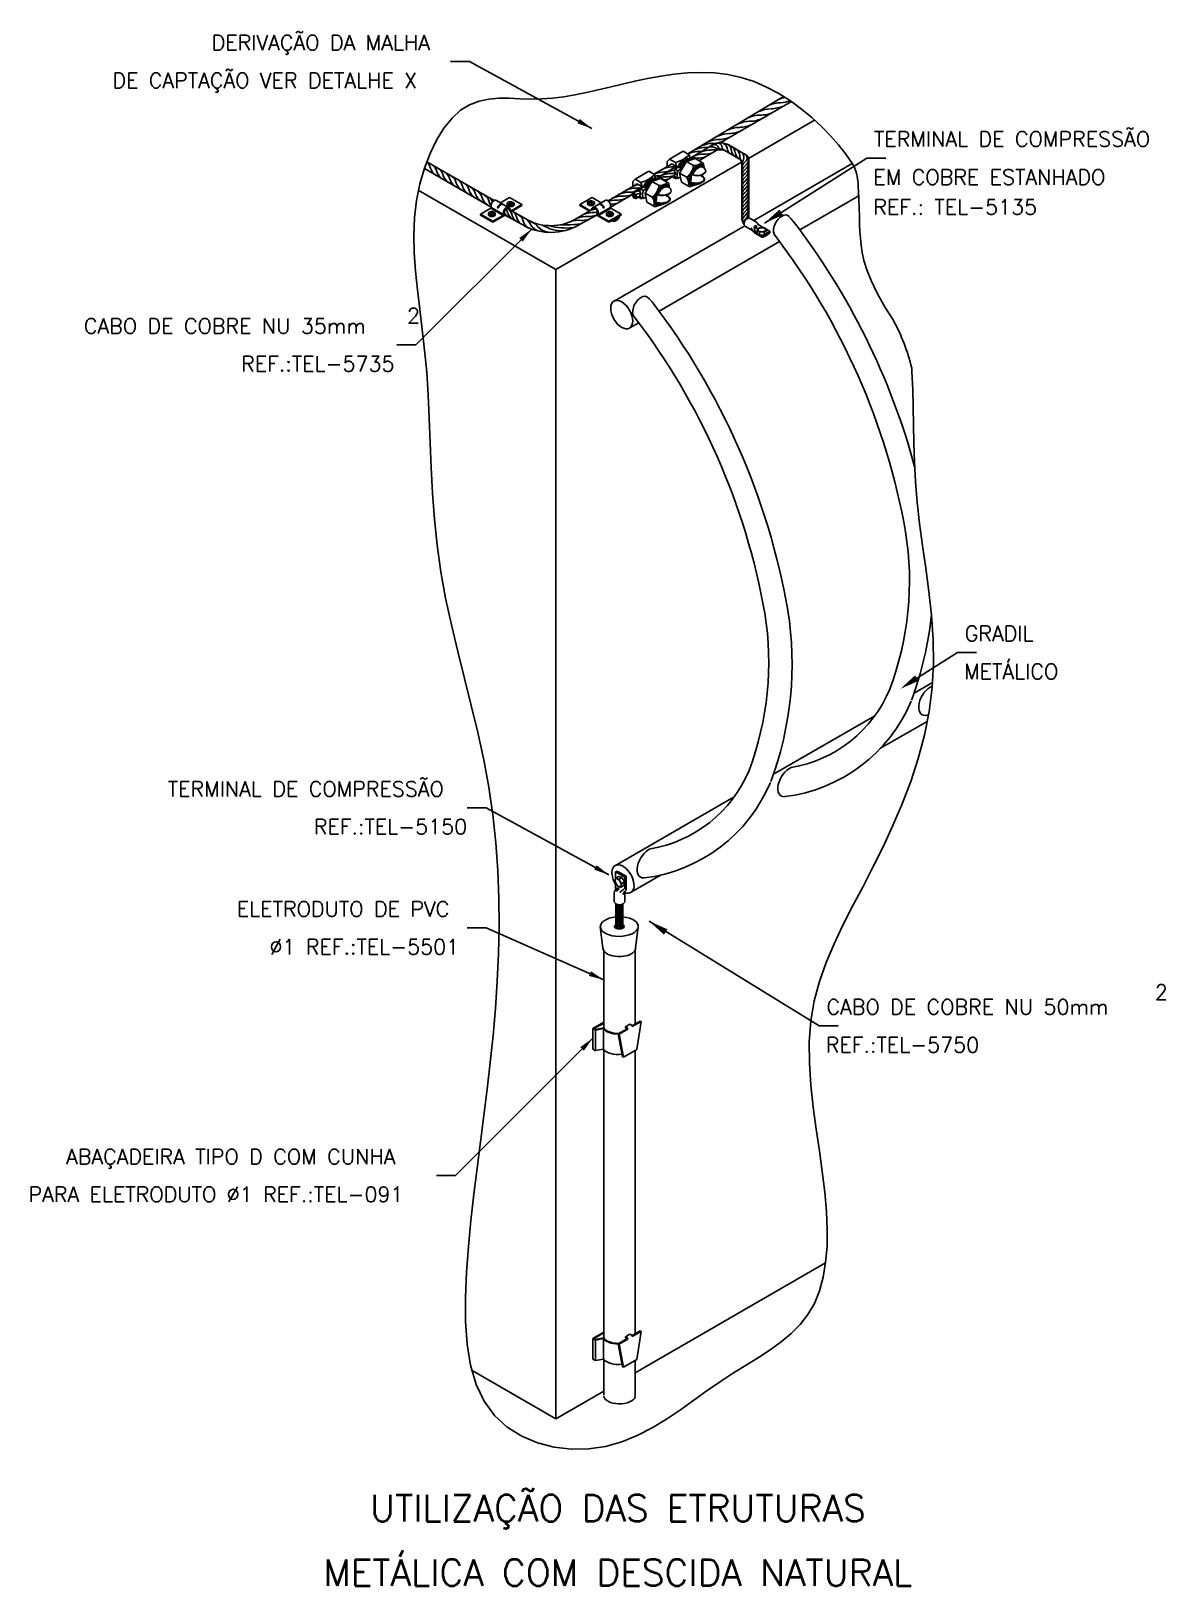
# Model space of a CAD drawing. Header units: millimetres. Extents: x -4972.9 to -4957.9, y -4654.7 to -4634.2.
import ezdxf
from ezdxf.enums import TextEntityAlignment as Align

# ---------------------------------------------------------------- set-up
doc = ezdxf.new("R2010")
doc.units = ezdxf.units.MM
doc.header["$LTSCALE"] = 10
doc.layers.add('Termotécnica', color=7, linetype='Continuous')
doc.styles.add('r140', font='romans.shx')
doc.styles.add('r80', font='romans.shx')

msp = doc.modelspace()

# ---------------------------------------------------------------- texts
at = {"layer": 'Termotécnica', "color": 2, "style": 'r80'}
for s, p in [('DERIVAÇÃO DA MALHA ', (-4970.525, -4634.379)), ('DE CAPTAÇÃO VER DETALHE X', (-4971.835, -4634.877)), ('CABO DE COBRE NU 35mm  ', (-4972.211, -4638.117)), ('REF.:TEL-5735', (-4970.137, -4638.615)), ('TERMINAL DE COMPRESSÃO ', (-4971.105, -4644.222)), ('REF.:TEL-5150', (-4969.178, -4644.72)), ('ELETRODUTO DE PVC', (-4970.193, -4645.806)), ('%%C1 REF.:TEL-5501', (-4969.764, -4646.305)), ('ABAÇADEIRA TIPO D COM CUNHA', (-4972.447, -4649.072)), ('PARA ELETRODUTO %%c1 REF.:TEL-091', (-4972.942, -4649.57))]:
    msp.add_text(s, height=0.2, dxfattribs=at).set_placement(p, align=Align.MIDDLE_LEFT)
at = {"layer": 'Termotécnica', "color": 2, "ltscale": 1.6, "style": 'r80'}
for s, p in [('TERMINAL DE COMPRESSÃO ', (-4961.788, -4635.75)), ('EM COBRE ESTANHADO', (-4961.796, -4636.252)), ('REF.: TEL-5135', (-4961.796, -4636.647)), ('GRADIL', (-4960.591, -4642.272)), ('METÁLICO', (-4960.599, -4642.773)), ('CABO DE COBRE NU 50mm', (-4962.415, -4647.197)), ('REF.:TEL-5750', (-4962.423, -4647.698))]:
    msp.add_text(s, height=0.2, dxfattribs=at).set_placement(p)
at = {"layer": 'Termotécnica', "color": 2, "ltscale": 12.5, "style": 'r80'}
for p in [(-4967.949, -4638.08), (-4958.083, -4647.003)]:
    msp.add_text('2', height=0.2, dxfattribs=at).set_placement(p)
at = {"layer": 'Termotécnica', "color": 5, "style": 'r140'}
for s, p in [(' UTILIZAÇÃO DAS ETRUTURAS ', (-4965.167, -4653.988)), ('METÁLICA COM DESCIDA NATURAL', (-4965.167, -4654.839))]:
    msp.add_text(s, height=0.35, dxfattribs=at).set_placement(p, align=Align.BOTTOM_CENTER)

# ---------------------------------------------------------------- linework, layer by layer
at = {"layer": 'Termotécnica', "color": 2}
for p, q in [((-4967.124, -4634.628), (-4967.374, -4634.628)), ((-4967.124, -4634.628), (-4965.509, -4635.512)), ((-4964.242, -4635.847), (-4962.98, -4635.091)), ((-4963.818, -4635.701), (-4962.877, -4635.157)), ((-4964.217, -4635.905), (-4963.924, -4635.729)), ((-4963.576, -4635.906), (-4963.757, -4635.802)), ((-4963.487, -4635.852), (-4963.701, -4635.728)), ((-4966.801, -4636.462), (-4967.686, -4635.951)), ((-4964.691, -4636.114), (-4964.46, -4635.981)), ((-4964.515, -4635.947), (-4964.484, -4635.915)), ((-4964.515, -4635.948), (-4964.515, -4636.013)), ((-4964.484, -4635.916), (-4964.304, -4635.812)), ((-4964.484, -4635.916), (-4964.407, -4635.961)), ((-4964.435, -4635.991), (-4964.397, -4636.013)), ((-4964.304, -4635.812), (-4964.226, -4635.857)), ((-4964.217, -4635.909), (-4964.222, -4635.918)), ((-4964.098, -4635.937), (-4963.885, -4635.809)), ((-4964.098, -4635.936), (-4964.094, -4635.935)), ((-4963.533, -4636.674), (-4963.533, -4635.984)), ((-4963.44, -4636.674), (-4963.44, -4635.944)), ((-4966.839, -4636.547), (-4967.719, -4636.039)), ((-4964.971, -4636.21), (-4964.939, -4636.179)), ((-4964.971, -4636.211), (-4964.971, -4636.276)), ((-4964.94, -4636.179), (-4964.759, -4636.075)), ((-4964.94, -4636.179), (-4964.862, -4636.224)), ((-4964.759, -4636.075), (-4964.682, -4636.12)), ((-4964.677, -4636.181), (-4964.397, -4636.013)), ((-4964.673, -4636.172), (-4964.677, -4636.181)), ((-4964.545, -4636.205), (-4964.421, -4636.13)), ((-4964.449, -4636.148), (-4964.407, -4636.172)), ((-4964.379, -4636.012), (-4964.384, -4636.009)), ((-4964.376, -4636.018), (-4964.379, -4636.012)), ((-4964.371, -4636.017), (-4964.376, -4636.018)), ((-4964.369, -4636.022), (-4964.371, -4636.017)), ((-4964.364, -4636.021), (-4964.369, -4636.022)), ((-4964.361, -4636.026), (-4964.364, -4636.021)), ((-4964.356, -4636.025), (-4964.361, -4636.026)), ((-4964.354, -4636.031), (-4964.356, -4636.025)), ((-4964.349, -4636.03), (-4964.354, -4636.031)), ((-4964.346, -4636.035), (-4964.349, -4636.03)), ((-4964.341, -4636.034), (-4964.346, -4636.035)), ((-4964.339, -4636.039), (-4964.341, -4636.034)), ((-4964.334, -4636.038), (-4964.339, -4636.039)), ((-4964.331, -4636.044), (-4964.334, -4636.038)), ((-4964.326, -4636.043), (-4964.331, -4636.044)), ((-4964.324, -4636.048), (-4964.326, -4636.043)), ((-4964.32, -4636.047), (-4964.324, -4636.048)), ((-4964.189, -4636.124), (-4964.212, -4636.111)), ((-4964.206, -4636.109), (-4964.208, -4636.106)), ((-4964.201, -4636.109), (-4964.206, -4636.109)), ((-4964.199, -4636.114), (-4964.201, -4636.109)), ((-4964.194, -4636.113), (-4964.199, -4636.114)), ((-4964.191, -4636.118), (-4964.194, -4636.113)), ((-4964.186, -4636.117), (-4964.191, -4636.118)), ((-4964.184, -4636.12), (-4964.186, -4636.117)), ((-4965.297, -4636.464), (-4964.916, -4636.244)), ((-4965.264, -4636.547), (-4965.004, -4636.398)), ((-4965.004, -4636.398), (-4964.98, -4636.383)), ((-4964.963, -4636.352), (-4964.834, -4636.275)), ((-4964.93, -4636.435), (-4964.875, -4636.403)), ((-4964.897, -4636.416), (-4964.862, -4636.435)), ((-4964.891, -4636.254), (-4964.853, -4636.276)), ((-4964.834, -4636.275), (-4964.84, -4636.272)), ((-4964.832, -4636.281), (-4964.834, -4636.275)), ((-4964.827, -4636.28), (-4964.832, -4636.281)), ((-4964.824, -4636.285), (-4964.827, -4636.28)), ((-4964.819, -4636.284), (-4964.824, -4636.285)), ((-4964.817, -4636.289), (-4964.819, -4636.284)), ((-4964.812, -4636.289), (-4964.817, -4636.29)), ((-4964.81, -4636.294), (-4964.812, -4636.289)), ((-4964.805, -4636.293), (-4964.81, -4636.294)), ((-4964.802, -4636.298), (-4964.805, -4636.293)), ((-4964.797, -4636.297), (-4964.802, -4636.298)), ((-4964.795, -4636.303), (-4964.797, -4636.297)), ((-4964.79, -4636.302), (-4964.795, -4636.303)), ((-4964.787, -4636.307), (-4964.79, -4636.302)), ((-4964.782, -4636.306), (-4964.787, -4636.307)), ((-4964.78, -4636.311), (-4964.782, -4636.306)), ((-4964.776, -4636.311), (-4964.78, -4636.311)), ((-4964.644, -4636.387), (-4964.668, -4636.374)), ((-4964.657, -4636.372), (-4964.662, -4636.373)), ((-4964.655, -4636.377), (-4964.657, -4636.372)), ((-4964.649, -4636.376), (-4964.655, -4636.377)), ((-4964.647, -4636.381), (-4964.649, -4636.376)), ((-4964.642, -4636.38), (-4964.647, -4636.381)), ((-4964.64, -4636.383), (-4964.642, -4636.38)), ((-4964.226, -4636.219), (-4964.23, -4636.217)), ((-4964.214, -4636.216), (-4964.218, -4636.214)), ((-4966.865, -4636.644), (-4966.807, -4636.611)), ((-4966.865, -4636.649), (-4966.807, -4636.616)), ((-4966.851, -4636.65), (-4966.793, -4636.617)), ((-4966.807, -4636.611), (-4966.807, -4636.616)), ((-4966.807, -4636.616), (-4966.799, -4636.62)), ((-4966.755, -4636.559), (-4966.746, -4636.564)), ((-4966.626, -4636.499), (-4966.626, -4636.518)), ((-4966.621, -4636.565), (-4966.35, -4636.722)), ((-4966.617, -4636.512), (-4966.559, -4636.479)), ((-4966.617, -4636.518), (-4966.559, -4636.485)), ((-4966.617, -4636.512), (-4966.617, -4636.518)), ((-4966.617, -4636.518), (-4966.603, -4636.524)), ((-4966.603, -4636.519), (-4966.545, -4636.485)), ((-4966.603, -4636.519), (-4966.603, -4636.524)), ((-4966.559, -4636.479), (-4966.559, -4636.485)), ((-4966.559, -4636.485), (-4966.55, -4636.489)), ((-4966.536, -4636.499), (-4966.536, -4636.518)), ((-4965.482, -4636.565), (-4965.736, -4636.712)), ((-4965.566, -4636.488), (-4965.566, -4636.507)), ((-4965.557, -4636.501), (-4965.5, -4636.468)), ((-4965.557, -4636.507), (-4965.5, -4636.474)), ((-4965.557, -4636.501), (-4965.557, -4636.507)), ((-4965.557, -4636.507), (-4965.543, -4636.513)), ((-4965.543, -4636.507), (-4965.486, -4636.474)), ((-4965.543, -4636.507), (-4965.543, -4636.513)), ((-4965.5, -4636.468), (-4965.5, -4636.474)), ((-4965.5, -4636.474), (-4965.491, -4636.478)), ((-4965.477, -4636.488), (-4965.477, -4636.507)), ((-4965.348, -4636.559), (-4965.357, -4636.564)), ((-4965.252, -4636.65), (-4965.31, -4636.617)), ((-4965.296, -4636.616), (-4965.304, -4636.62)), ((-4965.238, -4636.644), (-4965.296, -4636.611)), ((-4965.296, -4636.611), (-4965.296, -4636.616)), ((-4965.238, -4636.649), (-4965.296, -4636.616)), ((-4964.681, -4636.482), (-4964.685, -4636.48)), ((-4964.67, -4636.479), (-4964.673, -4636.477)), ((-4966.874, -4636.63), (-4966.874, -4636.649)), ((-4966.865, -4636.644), (-4966.865, -4636.649)), ((-4966.865, -4636.649), (-4966.851, -4636.656)), ((-4966.851, -4636.65), (-4966.851, -4636.656)), ((-4966.784, -4636.63), (-4966.784, -4636.649)), ((-4966.663, -4636.649), (-4966.391, -4636.801)), ((-4965.44, -4636.649), (-4965.693, -4636.791)), ((-4965.319, -4636.63), (-4965.319, -4636.649)), ((-4965.238, -4636.649), (-4965.252, -4636.656)), ((-4965.252, -4636.65), (-4965.252, -4636.656)), ((-4965.238, -4636.644), (-4965.238, -4636.649)), ((-4965.229, -4636.63), (-4965.229, -4636.649)), ((-4963.483, -4636.804), (-4963.389, -4636.858)), ((-4963.423, -4636.698), (-4963.34, -4636.746)), ((-4963.301, -4636.822), (-4963.327, -4636.845)), ((-4963.297, -4636.82), (-4963.24, -4636.82)), ((-4963.236, -4636.822), (-4963.209, -4636.845)), ((-4967.832, -4638.366), (-4966.304, -4636.838)), ((-4963.33, -4636.849), (-4963.33, -4636.889)), ((-4963.33, -4636.889), (-4963.299, -4636.916)), ((-4963.299, -4636.879), (-4963.299, -4636.916)), ((-4963.299, -4636.916), (-4963.238, -4636.916)), ((-4963.238, -4636.879), (-4963.238, -4636.916)), ((-4963.207, -4636.889), (-4963.238, -4636.916)), ((-4963.207, -4636.849), (-4963.207, -4636.889)), ((-4967.832, -4638.366), (-4968.082, -4638.366)), ((-4966.903, -4644.471), (-4967.153, -4644.471)), ((-4966.903, -4644.471), (-4965.288, -4645.354)), ((-4965.216, -4645.701), (-4965.216, -4645.592)), ((-4965.076, -4645.701), (-4965.076, -4645.576)), ((-4966.903, -4646.055), (-4967.153, -4646.055)), ((-4966.903, -4646.055), (-4965.353, -4646.74)), ((-4965.353, -4646.357), (-4965.353, -4647.376)), ((-4964.937, -4646.339), (-4964.937, -4647.322)), ((-4967.309, -4649.321), (-4965.498, -4647.51)), ((-4965.353, -4647.661), (-4965.353, -4650.113)), ((-4964.937, -4647.672), (-4964.937, -4651.409)), ((-4967.309, -4649.321), (-4967.559, -4649.321)), ((-4964.937, -4649.763), (-4964.937, -4650.059)), ((-4965.353, -4650.113), (-4965.353, -4651.463)), ((-4965.353, -4651.749), (-4965.353, -4652.218)), ((-4964.937, -4651.759), (-4964.937, -4652.235))]:
    msp.add_line(p, q, dxfattribs=at)
at = {"layer": 'Termotécnica', "color": 3}
for p, q in [((-4963.444, -4635.905), (-4962.571, -4635.4)), ((-4965.987, -4637.373), (-4963.534, -4635.956)), ((-4963.375, -4636.725), (-4962.075, -4635.974)), ((-4965.987, -4637.373), (-4967.803, -4636.324)), ((-4962.767, -4636.847), (-4961.99, -4636.399)), ((-4966.978, -4636.641), (-4966.843, -4636.564)), ((-4966.839, -4636.539), (-4966.838, -4636.555)), ((-4966.769, -4636.46), (-4966.604, -4636.556)), ((-4966.596, -4636.422), (-4966.716, -4636.491)), ((-4966.596, -4636.422), (-4966.434, -4636.515)), ((-4966.567, -4636.592), (-4966.434, -4636.515)), ((-4966.561, -4636.6), (-4966.434, -4636.527)), ((-4966.434, -4636.515), (-4966.434, -4636.527)), ((-4965.507, -4636.422), (-4965.669, -4636.515)), ((-4965.536, -4636.592), (-4965.669, -4636.515)), ((-4965.669, -4636.515), (-4965.669, -4636.527)), ((-4965.542, -4636.6), (-4965.669, -4636.527)), ((-4965.507, -4636.422), (-4965.387, -4636.491)), ((-4965.334, -4636.46), (-4965.499, -4636.556)), ((-4965.264, -4636.539), (-4965.265, -4636.555)), ((-4965.125, -4636.641), (-4965.26, -4636.564)), ((-4966.978, -4636.641), (-4966.978, -4636.653)), ((-4966.978, -4636.641), (-4966.815, -4636.735)), ((-4966.978, -4636.653), (-4966.815, -4636.747)), ((-4966.815, -4636.735), (-4966.681, -4636.658)), ((-4966.815, -4636.747), (-4966.67, -4636.663)), ((-4966.815, -4636.735), (-4966.815, -4636.747)), ((-4966.675, -4636.629), (-4966.676, -4636.645)), ((-4966.663, -4636.629), (-4966.663, -4636.649)), ((-4965.44, -4636.629), (-4965.44, -4636.649)), ((-4965.288, -4636.747), (-4965.433, -4636.663)), ((-4965.428, -4636.629), (-4965.427, -4636.645)), ((-4965.288, -4636.735), (-4965.422, -4636.658)), ((-4965.125, -4636.641), (-4965.288, -4636.735)), ((-4965.125, -4636.653), (-4965.288, -4636.747)), ((-4965.288, -4636.735), (-4965.288, -4636.747)), ((-4965.214, -4637.787), (-4963.494, -4636.794)), ((-4965.125, -4636.641), (-4965.125, -4636.653)), ((-4963.375, -4636.725), (-4963.375, -4636.725)), ((-4964.624, -4637.92), (-4963.035, -4637.002)), ((-4965.987, -4652.53), (-4965.987, -4637.373)), ((-4965.008, -4638.141), (-4964.892, -4638.074)), ((-4961.259, -4642.957), (-4961.017, -4642.817)), ((-4963.116, -4644.029), (-4961.776, -4643.256)), ((-4961.702, -4643.686), (-4961.086, -4643.331)), ((-4965.197, -4645.231), (-4963.633, -4644.328)), ((-4965.206, -4645.441), (-4965.199, -4645.402)), ((-4965.195, -4645.398), (-4965.157, -4645.376)), ((-4965.157, -4645.376), (-4965.114, -4645.39)), ((-4965.149, -4645.411), (-4965.114, -4645.39)), ((-4965.08, -4645.449), (-4965.114, -4645.39)), ((-4964.99, -4645.584), (-4964.595, -4645.356)), ((-4965.174, -4645.501), (-4965.205, -4645.446)), ((-4965.17, -4645.504), (-4965.133, -4645.517)), ((-4965.127, -4645.516), (-4965.088, -4645.494)), ((-4965.115, -4645.47), (-4965.08, -4645.449)), ((-4965.088, -4645.494), (-4965.08, -4645.449)), ((-4965.194, -4645.737), (-4965.194, -4646.06)), ((-4965.102, -4645.74), (-4965.102, -4646.06)), ((-4965.364, -4646.321), (-4965.399, -4646.039)), ((-4964.933, -4646.321), (-4964.898, -4646.036)), ((-4964.979, -4647.346), (-4964.871, -4647.284)), ((-4964.86, -4647.29), (-4964.871, -4647.284)), ((-4965.353, -4647.3), (-4965.498, -4647.384)), ((-4965.498, -4647.384), (-4965.498, -4647.654)), ((-4965.463, -4647.404), (-4965.498, -4647.384)), ((-4965.353, -4647.31), (-4965.481, -4647.384)), ((-4965.462, -4647.395), (-4965.481, -4647.384)), ((-4965.463, -4647.404), (-4965.358, -4647.384)), ((-4965.463, -4647.404), (-4965.463, -4647.675)), ((-4965.462, -4647.395), (-4965.353, -4647.375)), ((-4965.358, -4647.384), (-4965.358, -4647.654)), ((-4965.163, -4647.452), (-4965.046, -4647.385)), ((-4965.152, -4647.459), (-4965.163, -4647.452)), ((-4965.163, -4647.452), (-4965.104, -4647.756)), ((-4965.152, -4647.459), (-4965.035, -4647.391)), ((-4965.152, -4647.459), (-4965.094, -4647.762)), ((-4965.067, -4647.36), (-4965.008, -4647.326)), ((-4965.042, -4647.374), (-4965.067, -4647.36)), ((-4965.067, -4647.373), (-4965.067, -4647.36)), ((-4965.046, -4647.385), (-4965.067, -4647.373)), ((-4964.984, -4647.34), (-4965.008, -4647.326)), ((-4964.977, -4647.357), (-4964.86, -4647.29)), ((-4964.977, -4647.357), (-4964.977, -4647.353)), ((-4964.86, -4647.29), (-4964.918, -4647.661)), ((-4965.463, -4647.675), (-4965.498, -4647.654)), ((-4965.463, -4647.674), (-4965.358, -4647.654)), ((-4965.094, -4647.762), (-4964.918, -4647.661)), ((-4965.094, -4647.762), (-4965.104, -4647.756)), ((-4964.937, -4651.924), (-4962.427, -4650.475)), ((-4965.353, -4651.387), (-4965.498, -4651.471)), ((-4964.979, -4651.433), (-4964.871, -4651.371)), ((-4964.977, -4651.445), (-4964.86, -4651.377)), ((-4964.86, -4651.377), (-4964.918, -4651.748)), ((-4964.86, -4651.377), (-4964.871, -4651.371)), ((-4965.463, -4651.492), (-4965.498, -4651.471)), ((-4965.498, -4651.471), (-4965.498, -4651.742)), ((-4965.353, -4651.397), (-4965.481, -4651.471)), ((-4965.462, -4651.483), (-4965.481, -4651.471)), ((-4965.463, -4651.492), (-4965.358, -4651.472)), ((-4965.463, -4651.492), (-4965.463, -4651.762)), ((-4965.462, -4651.483), (-4965.353, -4651.462)), ((-4965.358, -4651.472), (-4965.358, -4651.742)), ((-4965.163, -4651.54), (-4965.046, -4651.472)), ((-4965.163, -4651.54), (-4965.104, -4651.843)), ((-4965.152, -4651.546), (-4965.163, -4651.54)), ((-4965.152, -4651.546), (-4965.035, -4651.478)), ((-4965.152, -4651.546), (-4965.094, -4651.85)), ((-4965.067, -4651.447), (-4965.008, -4651.413)), ((-4965.067, -4651.46), (-4965.067, -4651.447)), ((-4965.042, -4651.461), (-4965.067, -4651.447)), ((-4965.046, -4651.472), (-4965.067, -4651.46)), ((-4964.984, -4651.427), (-4965.008, -4651.413)), ((-4964.977, -4651.445), (-4964.977, -4651.44)), ((-4965.463, -4651.762), (-4965.498, -4651.742)), ((-4965.463, -4651.762), (-4965.358, -4651.742)), ((-4965.094, -4651.85), (-4964.918, -4651.748)), ((-4965.987, -4652.53), (-4967.088, -4651.895)), ((-4965.094, -4651.85), (-4965.104, -4651.843)), ((-4965.987, -4652.53), (-4965.353, -4652.164))]:
    msp.add_line(p, q, dxfattribs=at)
at = {"layer": 'Termotécnica', "color": 1}
for p, q in [((-4964.262, -4635.946), (-4964.352, -4636.102)), ((-4964.149, -4635.907), (-4964.262, -4635.946)), ((-4964.169, -4636), (-4964.262, -4635.946)), ((-4964.208, -4635.926), (-4964.154, -4635.894)), ((-4964.115, -4635.916), (-4964.154, -4635.894)), ((-4964.048, -4635.965), (-4964.149, -4635.907)), ((-4964.115, -4635.916), (-4964.124, -4635.921)), ((-4964.029, -4636.03), (-4964.039, -4635.978)), ((-4964.717, -4636.209), (-4964.807, -4636.365)), ((-4964.605, -4636.17), (-4964.717, -4636.209)), ((-4964.624, -4636.263), (-4964.717, -4636.209)), ((-4964.664, -4636.189), (-4964.61, -4636.157)), ((-4964.571, -4636.18), (-4964.61, -4636.157)), ((-4964.503, -4636.229), (-4964.605, -4636.17)), ((-4964.571, -4636.18), (-4964.58, -4636.185)), ((-4964.37, -4636.019), (-4964.416, -4636.046)), ((-4964.378, -4636.068), (-4964.416, -4636.046)), ((-4964.378, -4636.172), (-4964.416, -4636.15)), ((-4964.332, -4636.042), (-4964.378, -4636.068)), ((-4964.342, -4636.151), (-4964.378, -4636.172)), ((-4964.258, -4636.155), (-4964.352, -4636.102)), ((-4964.329, -4636.218), (-4964.352, -4636.102)), ((-4964.229, -4636.204), (-4964.233, -4636.201)), ((-4964.225, -4636.161), (-4964.2, -4636.146)), ((-4964.199, -4636.118), (-4964.2, -4636.146)), ((-4964.826, -4636.282), (-4964.872, -4636.309)), ((-4964.833, -4636.331), (-4964.872, -4636.309)), ((-4964.833, -4636.435), (-4964.872, -4636.413)), ((-4964.788, -4636.305), (-4964.833, -4636.331)), ((-4964.798, -4636.415), (-4964.833, -4636.435)), ((-4964.785, -4636.481), (-4964.807, -4636.365)), ((-4964.714, -4636.418), (-4964.807, -4636.365)), ((-4964.681, -4636.424), (-4964.655, -4636.409)), ((-4964.655, -4636.381), (-4964.655, -4636.409)), ((-4964.484, -4636.294), (-4964.495, -4636.241)), ((-4964.228, -4636.277), (-4964.329, -4636.218)), ((-4964.127, -4636.249), (-4964.213, -4636.278)), ((-4966.842, -4636.562), (-4966.681, -4636.658)), ((-4966.839, -4636.557), (-4966.677, -4636.653)), ((-4966.838, -4636.552), (-4966.676, -4636.647)), ((-4966.749, -4636.559), (-4966.755, -4636.559)), ((-4966.746, -4636.564), (-4966.749, -4636.559)), ((-4965.265, -4636.552), (-4965.427, -4636.647)), ((-4965.264, -4636.557), (-4965.426, -4636.653)), ((-4965.261, -4636.562), (-4965.422, -4636.658)), ((-4965.357, -4636.564), (-4965.354, -4636.559)), ((-4965.354, -4636.559), (-4965.348, -4636.559)), ((-4964.683, -4636.54), (-4964.785, -4636.481)), ((-4964.685, -4636.467), (-4964.689, -4636.464)), ((-4964.582, -4636.512), (-4964.668, -4636.542)), ((-4963.329, -4636.819), (-4963.353, -4636.803)), ((-4965.172, -4645.528), (-4965.172, -4645.557)), ((-4965.194, -4645.827), (-4965.186, -4645.742)), ((-4965.194, -4646.041), (-4965.166, -4645.748)), ((-4965.176, -4646.067), (-4965.146, -4645.751)), ((-4965.156, -4646.071), (-4965.125, -4645.748)), ((-4965.136, -4646.07), (-4965.104, -4645.74)), ((-4965.115, -4646.065), (-4965.102, -4645.931))]:
    msp.add_line(p, q, dxfattribs=at)
at = {"layer": 'Termotécnica', "color": 2, "ltscale": 1.6}
for p, q in [((-4963.231, -4636.759), (-4961.884, -4635.901)), ((-4961.884, -4635.901), (-4961.634, -4635.901)), ((-4963.394, -4636.847), (-4963.407, -4636.821)), ((-4963.363, -4636.845), (-4963.371, -4636.803)), ((-4963.348, -4636.828), (-4963.357, -4636.787)), ((-4963.329, -4636.819), (-4963.357, -4636.787)), ((-4963.348, -4636.828), (-4963.329, -4636.819)), ((-4963.316, -4636.778), (-4963.242, -4636.82)), ((-4963.23, -4636.827), (-4963.165, -4636.864)), ((-4963.274, -4636.942), (-4963.353, -4636.897)), ((-4963.322, -4636.896), (-4963.342, -4636.885)), ((-4963.274, -4636.924), (-4963.287, -4636.916)), ((-4963.265, -4636.926), (-4963.265, -4636.945)), ((-4963.163, -4636.868), (-4963.163, -4636.886)), ((-4961.394, -4642.873), (-4960.687, -4642.423)), ((-4960.687, -4642.423), (-4960.437, -4642.423)), ((-4965.197, -4645.316), (-4965.178, -4645.305)), ((-4965.076, -4645.385), (-4965.197, -4645.316)), ((-4965.197, -4645.399), (-4965.197, -4645.316)), ((-4965.057, -4645.375), (-4965.178, -4645.305)), ((-4965.076, -4645.385), (-4965.057, -4645.375)), ((-4965.076, -4645.385), (-4965.076, -4645.524)), ((-4965.057, -4645.375), (-4965.057, -4645.535)), ((-4965.197, -4645.55), (-4965.197, -4645.46)), ((-4965.188, -4645.57), (-4965.172, -4645.528)), ((-4965.15, -4645.538), (-4965.188, -4645.57)), ((-4965.172, -4645.528), (-4965.15, -4645.538)), ((-4965.104, -4645.558), (-4965.141, -4645.59)), ((-4965.076, -4645.575), (-4965.103, -4645.616)), ((-4964.753, -4645.968), (-4962.511, -4647.348)), ((-4962.511, -4647.348), (-4962.261, -4647.348))]:
    msp.add_line(p, q, dxfattribs=at)
at = {"layer": 'Termotécnica', "color": 2}
for points in [[(-4967.718, -4636.034), (-4967.644, -4635.84), (-4967.558, -4635.663), (-4967.461, -4635.507), (-4967.355, -4635.375), (-4967.242, -4635.271), (-4967.123, -4635.198), (-4966.998, -4635.15), (-4966.869, -4635.124), (-4966.736, -4635.113), (-4966.599, -4635.113), (-4966.459, -4635.118), (-4966.317, -4635.123), (-4966.174, -4635.122), (-4966.029, -4635.113), (-4965.882, -4635.094), (-4965.733, -4635.069), (-4965.582, -4635.037), (-4965.428, -4635.002), (-4965.271, -4634.964), (-4965.11, -4634.925), (-4964.944, -4634.886), (-4964.774, -4634.851), (-4964.601, -4634.819), (-4964.425, -4634.794), (-4964.247, -4634.778), (-4964.069, -4634.772), (-4963.891, -4634.778), (-4963.715, -4634.799), (-4963.541, -4634.837), (-4963.371, -4634.892), (-4963.205, -4634.964), (-4963.044, -4635.05), (-4962.891, -4635.147), (-4962.744, -4635.254), (-4962.607, -4635.368), (-4962.479, -4635.486), (-4962.361, -4635.607), (-4962.255, -4635.728), (-4962.159, -4635.851), (-4962.072, -4635.979), (-4962.053, -4636.009)], [(-4962.436, -4649.541), (-4962.414, -4649.795), (-4962.404, -4650.034), (-4962.408, -4650.259), (-4962.426, -4650.469), (-4962.46, -4650.664), (-4962.509, -4650.844), (-4962.575, -4651.008), (-4962.659, -4651.155), (-4962.761, -4651.287), (-4962.88, -4651.407), (-4963.013, -4651.516), (-4963.158, -4651.62), (-4963.312, -4651.72), (-4963.475, -4651.821), (-4963.643, -4651.925), (-4963.814, -4652.037), (-4963.987, -4652.158), (-4964.163, -4652.285), (-4964.342, -4652.412), (-4964.525, -4652.535), (-4964.715, -4652.65), (-4964.911, -4652.751), (-4965.115, -4652.834), (-4965.329, -4652.894), (-4965.552, -4652.926), (-4965.78, -4652.93), (-4966.008, -4652.904), (-4966.228, -4652.847), (-4966.436, -4652.759), (-4966.627, -4652.639), (-4966.794, -4652.485), (-4966.931, -4652.298), (-4967.036, -4652.076), (-4967.109, -4651.824), (-4967.154, -4651.546), (-4967.177, -4651.245), (-4967.179, -4650.928), (-4967.165, -4650.597), (-4967.139, -4650.257), (-4967.105, -4649.913), (-4967.066, -4649.569), (-4967.023, -4649.224), (-4966.979, -4648.878), (-4966.934, -4648.53), (-4966.891, -4648.181), (-4966.85, -4647.83), (-4966.813, -4647.476), (-4966.782, -4647.119), (-4966.758, -4646.759), (-4966.742, -4646.396), (-4966.734, -4646.031), (-4966.737, -4645.665), (-4966.751, -4645.298), (-4966.777, -4644.931), (-4966.816, -4644.565), (-4966.869, -4644.201), (-4966.937, -4643.839), (-4967.015, -4643.479), (-4967.101, -4643.121), (-4967.191, -4642.765), (-4967.279, -4642.411), (-4967.363, -4642.058), (-4967.439, -4641.707), (-4967.503, -4641.357), (-4967.551, -4641.008), (-4967.586, -4640.662), (-4967.611, -4640.321), (-4967.628, -4639.984), (-4967.642, -4639.655), (-4967.655, -4639.334), (-4967.669, -4639.024), (-4967.689, -4638.724), (-4967.716, -4638.437), (-4967.747, -4638.161), (-4967.78, -4637.896), (-4967.812, -4637.64), (-4967.837, -4637.393), (-4967.855, -4637.152), (-4967.86, -4636.917), (-4967.85, -4636.687), (-4967.823, -4636.461), (-4967.778, -4636.242), (-4967.718, -4636.034)], [(-4961.995, -4636.274), (-4961.989, -4636.43), (-4961.984, -4636.562), (-4961.981, -4636.676), (-4961.978, -4636.777), (-4961.973, -4636.869), (-4961.967, -4636.958), (-4961.957, -4637.049), (-4961.943, -4637.146), (-4961.92, -4637.254), (-4961.882, -4637.377), (-4961.827, -4637.518), (-4961.748, -4637.682), (-4961.641, -4637.871), (-4961.536, -4638.036)], [(-4961.291, -4638.671), (-4961.287, -4638.72), (-4961.276, -4638.952), (-4961.27, -4639.185), (-4961.267, -4639.421), (-4961.262, -4639.663), (-4961.255, -4639.911), (-4961.241, -4640.169), (-4961.219, -4640.438), (-4961.186, -4640.719), (-4961.146, -4641.01), (-4961.103, -4641.311), (-4961.063, -4641.619), (-4961.03, -4641.932), (-4961.009, -4642.249), (-4961.004, -4642.567), (-4961.02, -4642.884), (-4961.06, -4643.2), (-4961.123, -4643.512), (-4961.205, -4643.819), (-4961.304, -4644.122), (-4961.416, -4644.417), (-4961.539, -4644.706), (-4961.668, -4644.986), (-4961.802, -4645.256), (-4961.937, -4645.517), (-4962.07, -4645.77), (-4962.197, -4646.018), (-4962.315, -4646.264), (-4962.419, -4646.51), (-4962.508, -4646.76), (-4962.577, -4647.016), (-4962.622, -4647.281), (-4962.642, -4647.556), (-4962.64, -4647.84), (-4962.621, -4648.129), (-4962.589, -4648.42), (-4962.55, -4648.71), (-4962.508, -4648.996), (-4962.436, -4649.541)]]:
    msp.add_lwpolyline(points, dxfattribs=at)
at = {"layer": 'Termotécnica', "color": 1}
for centre, radius, start, end in [((-4963.015, -4635.545), 0.374, 91.0166, 114.4447), ((-4962.879, -4635.464), 0.374, 103.4114, 114.4447), ((-4963.04, -4634.698), 0.473, 272.2747, 288.4023), ((-4963.286, -4635.708), 0.374, 91.0166, 114.4447), ((-4963.429, -4635.014), 0.401, 269.9984, 296.2463), ((-4963.15, -4635.626), 0.374, 91.0166, 114.4447), ((-4963.277, -4634.976), 0.358, 267.4637, 296.4918), ((-4963.175, -4634.714), 0.538, 272.8915, 291.9736), ((-4963.693, -4635.952), 0.374, 91.0166, 114.4447), ((-4963.693, -4635.952), 0.374, 91.0166, 114.4447), ((-4963.558, -4635.871), 0.374, 91.0166, 114.4447), ((-4963.708, -4635.188), 0.39, 271.157, 296.6867), ((-4963.422, -4635.789), 0.374, 91.0166, 114.4447), ((-4963.583, -4635.024), 0.473, 272.2747, 292.5698), ((-4963.996, -4636.133), 0.374, 86.7482, 114.4447), ((-4963.935, -4636.169), 0.374, 91.0166, 114.4447), ((-4963.909, -4636.081), 0.374, 88.0792, 114.4447), ((-4963.932, -4635.864), 0.112, 68.6575, 114.8405), ((-4963.821, -4636.029), 0.374, 91.0166, 114.4447), ((-4963.902, -4636.029), 0.238, 78.3012, 99.5194), ((-4963.903, -4635.433), 0.274, 267.5824, 301.2154), ((-4963.898, -4635.785), 0.063, 39.7488, 104.9385), ((-4963.785, -4635.603), 0.189, 235.9594, 267.0105), ((-4963.846, -4635.755), 0.0513, 6.3171, 103.6004), ((-4963.759, -4635.695), 0.103, 209.0001, 249.5793), ((-4963.829, -4635.317), 0.338, 270.1694, 299.5001), ((-4963.73, -4635.744), 0.0654, 185.2321, 236.5609), ((-4963.812, -4635.786), 0.0874, 11.2593, 74.3985), ((-4963.612, -4635.752), 0.116, 188.4807, 239.5508), ((-4963.781, -4635.809), 0.111, 4.0474, 49.8156), ((-4963.54, -4635.775), 0.132, 191.5568, 237.889), ((-4963.729, -4635.839), 0.111, 4.0474, 51.6157), ((-4963.668, -4635.874), 0.111, 4.0474, 51.6157), ((-4967.79, -4636.068), 0.154, 13.1791, 47.8791), ((-4967.705, -4636.117), 0.154, 13.1791, 57.0996), ((-4964.406, -4635.966), 0.24, 307.9752, 352.0031), ((-4964.082, -4636.186), 0.374, 86.8204, 114.4447), ((-4964.119, -4636.276), 0.374, 98.3765, 105.7004), ((-4964.154, -4635.861), 0.139, 263.8935, 314.4196), ((-4964.027, -4636.222), 0.374, 91.0166, 112.0252), ((-4964.119, -4636.276), 0.374, 91.0166, 93.269), ((-4964.11, -4635.592), 0.309, 267.1893, 288.6135), ((-4964.274, -4635.968), 0.167, 13.8536, 18.1051), ((-4964.057, -4635.981), 0.018, 10.8846, 60), ((-4964.018, -4635.539), 0.309, 267.1893, 288.6135), ((-4963.488, -4635.805), 0.132, 191.5568, 237.889), ((-4963.399, -4635.868), 0.158, 179.161, 208.2474), ((-4963.588, -4635.889), 0.0832, 345.5125, 51.4011), ((-4963.413, -4636.045), 0.12, 129.1739, 181.2779), ((-4963.413, -4636.097), 0.12, 129.1739, 181.2779), ((-4963.686, -4635.875), 0.182, 327.7398, 349.2374), ((-4963.525, -4635.9), 0.0635, 304.7265, 39.3987), ((-4963.553, -4635.914), 0.11, 305.5923, 2.311), ((-4963.563, -4635.956), 0.123, 307.1386, 359.8827), ((-4963.563, -4636.007), 0.123, 307.1386, 359.8827), ((-4967.456, -4635.964), 0.197, 200.3209, 236.4791), ((-4967.371, -4636.014), 0.197, 200.3209, 236.4791), ((-4967.62, -4636.166), 0.154, 13.1791, 57.0996), ((-4967.286, -4636.063), 0.197, 200.3209, 236.4791), ((-4967.534, -4636.216), 0.154, 13.1791, 57.0996), ((-4967.2, -4636.112), 0.197, 200.3209, 236.4791), ((-4967.449, -4636.265), 0.154, 13.1791, 57.0996), ((-4967.364, -4636.314), 0.154, 13.1791, 57.0996), ((-4964.542, -4636.457), 0.374, 91.0166, 112.5683), ((-4964.634, -4636.51), 0.374, 91.0166, 96.6783), ((-4964.521, -4636.521), 0.374, 103.7621, 114.4447), ((-4964.634, -4636.51), 0.374, 91.0166, 91.6063), ((-4964.626, -4635.827), 0.309, 267.1893, 274.6257), ((-4964.521, -4636.521), 0.374, 91.0166, 103.6028), ((-4964.449, -4636.478), 0.374, 91.0166, 114.4447), ((-4964.73, -4636.232), 0.167, 13.8536, 18.1051), ((-4964.425, -4636.389), 0.374, 86.2789, 112.3361), ((-4964.588, -4635.883), 0.309, 273.8634, 285.4464), ((-4964.534, -4635.774), 0.309, 267.1893, 273.9972), ((-4964.374, -4636.432), 0.374, 97.2184, 114.4447), ((-4964.513, -4635.838), 0.309, 267.1893, 285.4464), ((-4964.44, -4635.739), 0.365, 267.5217, 274.7733), ((-4964.369, -4636.067), 0.0515, 155.5864, 191.3137), ((-4964.366, -4636.128), 0.0544, 175.3313, 203.5925), ((-4964.218, -4636.12), 0.167, 161.8949, 198.1051), ((-4964.371, -4636.237), 0.139, 345.499, 36.1918), ((-4964.261, -4636.175), 0.0384, 317.1076, 21.3624), ((-4964.23, -4636.186), 0.0175, 273.0434, 328.3427), ((-4964.224, -4636.201), 0.0147, 270.1402, 338.8672), ((-4964.274, -4636.15), 0.0743, 321.3212, 2.7333), ((-4964.283, -4636.169), 0.0813, 332.7069, 1.9672), ((-4963.413, -4636.147), 0.12, 129.1739, 181.2779), ((-4963.413, -4636.197), 0.12, 129.1739, 181.2779), ((-4963.413, -4636.247), 0.12, 129.1739, 181.2779), ((-4963.413, -4636.298), 0.12, 129.1739, 170.8002), ((-4963.563, -4636.057), 0.123, 307.1386, 359.8827), ((-4963.563, -4636.107), 0.123, 307.1386, 359.8827), ((-4963.563, -4636.157), 0.123, 307.1386, 359.8827), ((-4963.563, -4636.208), 0.123, 307.1386, 359.8827), ((-4967.115, -4636.162), 0.197, 200.3209, 236.4791), ((-4967.03, -4636.211), 0.197, 200.3209, 236.4791), ((-4967.278, -4636.363), 0.154, 13.1791, 57.0996), ((-4966.944, -4636.26), 0.197, 200.3209, 236.4791), ((-4967.193, -4636.413), 0.154, 13.1791, 57.0996), ((-4966.859, -4636.309), 0.197, 200.3209, 236.4791), ((-4967.108, -4636.462), 0.154, 13.1791, 57.0996), ((-4967.015, -4636.515), 0.154, 13.1791, 57.0996), ((-4965.095, -4636.777), 0.374, 91.0166, 114.4447), ((-4965.003, -4636.724), 0.374, 91.0166, 114.4447), ((-4965.086, -4636.094), 0.309, 267.1893, 288.6135), ((-4964.911, -4636.67), 0.374, 93.2291, 114.4447), ((-4964.994, -4636.041), 0.309, 267.1893, 277.2937), ((-4964.822, -4636.701), 0.374, 98.3719, 114.4447), ((-4964.809, -4636.613), 0.374, 103.6938, 114.4447), ((-4964.865, -4636.488), 0.123, 89.9136, 128.3085), ((-4964.917, -4635.988), 0.309, 267.1893, 279.9483), ((-4964.949, -4636.188), 0.23, 275.9051, 286.8655), ((-4964.747, -4636.656), 0.374, 106.3341, 114.4447), ((-4964.825, -4636.33), 0.0515, 155.5864, 191.3137), ((-4964.822, -4636.391), 0.0544, 175.3313, 203.5925), ((-4964.674, -4636.383), 0.167, 161.8949, 198.1051), ((-4964.917, -4635.988), 0.309, 287.183, 287.2045), ((-4964.862, -4636.229), 0.24, 307.9752, 352.0031), ((-4964.73, -4636.413), 0.0743, 321.3212, 2.7333), ((-4964.609, -4636.124), 0.139, 263.8935, 314.4196), ((-4964.512, -4636.244), 0.018, 10.8846, 60), ((-4964.219, -4636.261), 0.018, 240, 289.1154), ((-4963.413, -4636.348), 0.12, 129.1739, 181.2779), ((-4963.413, -4636.448), 0.12, 129.1739, 181.2779), ((-4963.413, -4636.398), 0.12, 129.1739, 170.8002), ((-4963.413, -4636.499), 0.12, 129.1739, 170.8002), ((-4963.563, -4636.258), 0.123, 307.1386, 359.8827), ((-4963.563, -4636.308), 0.123, 307.1386, 359.8827), ((-4963.563, -4636.358), 0.123, 307.1386, 359.8827), ((-4963.563, -4636.409), 0.123, 307.1386, 359.8827), ((-4966.773, -4636.359), 0.197, 200.3209, 236.4791), ((-4966.954, -4636.55), 0.154, 28.6836, 57.0996), ((-4966.681, -4636.412), 0.197, 200.3209, 216.2725), ((-4966.722, -4636.259), 0.309, 245.0123, 247.8241), ((-4966.893, -4636.586), 0.154, 53.6016, 57.0996), ((-4966.676, -4636.578), 0.0758, 119.0637, 165.1706), ((-4966.893, -4636.586), 0.154, 13.1791, 17.6578), ((-4966.702, -4636.54), 0.0303, 81.0796, 114.0059), ((-4966.498, -4636.517), 0.197, 212.5317, 236.4791), ((-4966.772, -4636.656), 0.154, 13.1791, 33.1292), ((-4966.711, -4636.691), 0.154, 13.1791, 54.866), ((-4966.437, -4636.553), 0.197, 200.3209, 232.0758), ((-4966.65, -4636.726), 0.154, 13.1791, 57.0996), ((-4965.477, -4637.012), 0.395, 88.9997, 110.0963), ((-4965.329, -4637.284), 0.722, 100.2891, 105.3057), ((-4965.455, -4636.308), 0.309, 267.1893, 272.9744), ((-4965.401, -4636.54), 0.0303, 65.9941, 98.9204), ((-4965.427, -4636.578), 0.0758, 14.8294, 60.9363), ((-4965.187, -4636.831), 0.374, 91.0166, 105.8546), ((-4965.27, -4636.201), 0.309, 270.8923, 288.6135), ((-4965.178, -4636.148), 0.309, 267.1893, 288.6135), ((-4964.826, -4636.5), 0.139, 345.499, 36.1918), ((-4964.717, -4636.438), 0.0384, 317.1076, 21.3624), ((-4964.686, -4636.45), 0.0175, 273.0434, 328.3427), ((-4964.674, -4636.525), 0.018, 240, 289.1154), ((-4964.68, -4636.464), 0.0147, 270.1402, 338.8672), ((-4964.739, -4636.432), 0.0813, 332.7069, 1.9672), ((-4963.413, -4636.549), 0.12, 129.1739, 181.2779), ((-4963.413, -4636.649), 0.12, 129.1739, 181.2779), ((-4963.413, -4636.7), 0.12, 129.1739, 175.4321), ((-4963.413, -4636.599), 0.12, 129.1739, 170.8002), ((-4963.563, -4636.459), 0.123, 307.1386, 359.8827), ((-4963.563, -4636.509), 0.123, 307.1386, 359.8827), ((-4963.563, -4636.559), 0.123, 307.1386, 359.8827), ((-4963.563, -4636.61), 0.123, 307.1386, 359.8827), ((-4966.872, -4636.65), 0.0569, 223.7196, 256.2805), ((-4966.872, -4636.65), 0.0568, 224.3211, 255.6789), ((-4966.872, -4636.65), 0.0566, 224.95, 255.0501), ((-4966.872, -4636.65), 0.0564, 225.6096, 254.3904), ((-4966.872, -4636.65), 0.0562, 226.3046, 253.6954), ((-4966.872, -4636.65), 0.0561, 227.0407, 252.9593), ((-4966.872, -4636.65), 0.0559, 227.8252, 252.1748), ((-4966.872, -4636.65), 0.0557, 228.6684, 251.3316), ((-4966.872, -4636.65), 0.0556, 229.5845, 250.4155), ((-4966.872, -4636.65), 0.0554, 230.5948, 249.4052), ((-4966.872, -4636.65), 0.0552, 231.7338, 248.2662), ((-4966.872, -4636.65), 0.055, 233.0647, 246.9353), ((-4966.872, -4636.65), 0.0549, 234.7312, 245.2689), ((-4966.872, -4636.65), 0.0547, 237.2949, 242.7051), ((-4966.377, -4636.588), 0.197, 200.3209, 230.4692), ((-4966.316, -4636.623), 0.197, 200.3209, 229.08), ((-4966.562, -4636.778), 0.154, 13.1791, 57.0996), ((-4966.288, -4636.708), 0.129, 195.4615, 258.0231), ((-4966.462, -4636.834), 0.154, 17.7421, 57.0996), ((-4966.152, -4636.671), 0.201, 215.4911, 261.8969), ((-4966.408, -4636.967), 0.247, 39.2402, 66.5768), ((-4966.049, -4636.648), 0.234, 224.1449, 267.1024), ((-4965.897, -4636.379), 0.483, 236.9724, 271.5438), ((-4965.843, -4635.941), 0.883, 254.6814, 275.8204), ((-4965.855, -4635.828), 0.955, 265.8057, 276.4551), ((-4965.693, -4637.008), 0.287, 82.3636, 111.4825), ((-4965.732, -4636.468), 0.309, 267.1893, 285.5964), ((-4965.569, -4637.066), 0.395, 88.9997, 110.0963), ((-4965.64, -4636.415), 0.309, 267.1893, 286.7239), ((-4965.547, -4636.361), 0.309, 267.1893, 287.9614), ((-4965.231, -4636.65), 0.0848, 250.1288, 349.8712), ((-4965.231, -4636.65), 0.085, 250.0317, 349.9682), ((-4965.231, -4636.65), 0.0851, 249.9352, 350.0648), ((-4965.231, -4636.65), 0.0853, 249.8391, 350.1609), ((-4965.231, -4636.65), 0.0855, 249.7436, 350.2564), ((-4965.231, -4636.65), 0.0856, 249.6486, 350.3514), ((-4965.231, -4636.65), 0.0846, 250.2265, 349.7735), ((-4965.231, -4636.65), 0.0839, 250.6224, 349.3776), ((-4965.231, -4636.65), 0.0841, 250.5226, 349.4774), ((-4965.231, -4636.65), 0.0843, 250.4233, 349.5767), ((-4965.231, -4636.65), 0.0844, 250.3246, 349.6754), ((-4965.231, -4636.65), 0.0831, 251.1298, 348.8702), ((-4965.231, -4636.65), 0.0832, 251.0272, 348.9728), ((-4965.231, -4636.65), 0.0834, 250.9251, 349.0749), ((-4965.231, -4636.65), 0.0836, 250.8236, 349.1764), ((-4965.231, -4636.65), 0.0838, 250.7227, 349.2773), ((-4965.231, -4636.65), 0.0822, 251.6519, 348.3481), ((-4965.231, -4636.65), 0.0824, 251.5463, 348.4537), ((-4965.231, -4636.65), 0.0826, 251.4413, 348.5587), ((-4965.231, -4636.65), 0.0827, 251.3369, 348.6631), ((-4965.231, -4636.65), 0.0829, 251.233, 348.7669), ((-4965.231, -4636.65), 0.0817, 251.9725, 348.0275), ((-4965.231, -4636.65), 0.0819, 251.865, 348.135), ((-4965.231, -4636.65), 0.082, 251.7582, 348.2418), ((-4965.231, -4636.65), 0.0814, 252.1894, 347.8106), ((-4965.231, -4636.65), 0.0815, 252.0806, 347.9194), ((-4965.231, -4636.65), 0.0805, 252.743, 347.257), ((-4965.231, -4636.65), 0.0807, 252.631, 347.369), ((-4965.231, -4636.65), 0.0809, 252.5196, 347.4804), ((-4965.231, -4636.65), 0.081, 252.4089, 347.5911), ((-4965.231, -4636.65), 0.0812, 252.2988, 347.7012), ((-4965.231, -4636.65), 0.0802, 252.9692, 347.0308), ((-4965.231, -4636.65), 0.0803, 252.8558, 347.1442), ((-4965.231, -4636.65), 0.0797, 253.3137, 346.6863), ((-4965.231, -4636.65), 0.0798, 253.1981, 346.8018), ((-4965.231, -4636.65), 0.08, 253.0833, 346.9167), ((-4965.231, -4636.65), 0.0788, 253.9023, 346.0977), ((-4965.231, -4636.65), 0.079, 253.7831, 346.2169), ((-4965.231, -4636.65), 0.0791, 253.6646, 346.3353), ((-4965.231, -4636.65), 0.0793, 253.5469, 346.4531), ((-4965.231, -4636.65), 0.0795, 253.4299, 346.57), ((-4965.231, -4636.65), 0.0779, 254.5099, 345.4901), ((-4965.231, -4636.65), 0.0781, 254.3868, 345.6132), ((-4965.231, -4636.65), 0.0783, 254.2645, 345.7355), ((-4965.231, -4636.65), 0.0785, 254.143, 345.857), ((-4965.231, -4636.65), 0.0786, 254.0223, 345.9777), ((-4965.231, -4636.65), 0.0773, 255.0104, 344.9896), ((-4965.231, -4636.65), 0.0774, 254.8841, 345.1159), ((-4965.231, -4636.65), 0.0776, 254.7585, 345.2415), ((-4965.231, -4636.65), 0.0778, 254.6338, 345.3662), ((-4965.231, -4636.65), 0.0764, 255.6551, 344.3449), ((-4965.231, -4636.65), 0.0766, 255.5244, 344.4756), ((-4965.231, -4636.65), 0.0767, 255.3946, 344.6054), ((-4965.231, -4636.65), 0.0769, 255.2657, 344.7343), ((-4965.231, -4636.65), 0.0771, 255.1376, 344.8624), ((-4965.231, -4636.65), 0.0759, 256.0525, 343.9475), ((-4965.231, -4636.65), 0.0761, 255.9191, 344.0809), ((-4965.231, -4636.65), 0.0762, 255.7866, 344.2134), ((-4965.231, -4636.65), 0.0756, 256.322, 343.678), ((-4965.231, -4636.65), 0.0757, 256.1868, 343.8132), ((-4965.231, -4636.65), 0.0749, 256.8727, 343.1273), ((-4965.231, -4636.65), 0.075, 256.7335, 343.2664), ((-4965.231, -4636.65), 0.0752, 256.5954, 343.4046), ((-4965.231, -4636.65), 0.0754, 256.4582, 343.5417), ((-4965.231, -4636.65), 0.0745, 257.1539, 342.846), ((-4965.231, -4636.65), 0.0745, 257.1539, 342.846), ((-4965.231, -4636.65), 0.0747, 257.0128, 342.9872), ((-4965.231, -4636.65), 0.074, 257.5836, 342.4164), ((-4965.231, -4636.65), 0.0742, 257.4393, 342.5607), ((-4965.231, -4636.65), 0.0744, 257.2961, 342.7039), ((-4965.231, -4636.65), 0.0733, 258.1715, 341.8285), ((-4965.231, -4636.65), 0.0735, 258.0229, 341.9771), ((-4965.231, -4636.65), 0.0737, 257.8753, 342.1246), ((-4965.231, -4636.65), 0.0738, 257.7289, 342.2711), ((-4965.231, -4636.65), 0.0732, 258.3212, 341.6787), ((-4965.231, -4636.65), 0.0725, 258.9319, 341.0681), ((-4965.231, -4636.65), 0.0726, 258.7775, 341.2225), ((-4965.231, -4636.65), 0.0728, 258.6242, 341.3758), ((-4965.231, -4636.65), 0.073, 258.4722, 341.5278), ((-4965.231, -4636.65), 0.0718, 259.562, 340.438), ((-4965.231, -4636.65), 0.072, 259.4026, 340.5974), ((-4965.231, -4636.65), 0.0721, 259.2444, 340.7555), ((-4965.231, -4636.65), 0.0723, 259.0876, 340.9124), ((-4965.231, -4636.65), 0.0709, 260.3787, 339.6213), ((-4965.231, -4636.65), 0.0711, 260.2126, 339.7873), ((-4965.231, -4636.65), 0.0713, 260.048, 339.952), ((-4965.231, -4636.65), 0.0715, 259.8847, 340.1153), ((-4965.231, -4636.65), 0.0716, 259.7227, 340.2773), ((-4965.231, -4636.65), 0.0706, 260.7149, 339.285), ((-4965.231, -4636.65), 0.0708, 260.5461, 339.4539), ((-4965.231, -4636.65), 0.0703, 261.0569, 338.9431), ((-4965.231, -4636.65), 0.0704, 260.8852, 339.1148), ((-4965.231, -4636.65), 0.0696, 261.7589, 338.2411), ((-4965.231, -4636.65), 0.0697, 261.5811, 338.4189), ((-4965.231, -4636.65), 0.0699, 261.4049, 338.5951), ((-4965.231, -4636.65), 0.0701, 261.2301, 338.7698), ((-4965.231, -4636.65), 0.0694, 261.9383, 338.0617), ((-4965.231, -4636.65), 0.0689, 262.4862, 337.5138), ((-4965.231, -4636.65), 0.0691, 262.3019, 337.6981), ((-4965.231, -4636.65), 0.0692, 262.1193, 337.8807), ((-4965.231, -4636.65), 0.0682, 263.2407, 336.7592), ((-4965.231, -4636.65), 0.0684, 263.0495, 336.9505), ((-4965.231, -4636.65), 0.0685, 262.86, 337.14), ((-4965.231, -4636.65), 0.0687, 262.6722, 337.3278), ((-4965.231, -4636.65), 0.0675, 264.0245, 335.9755), ((-4965.231, -4636.65), 0.0677, 263.8257, 336.1743), ((-4965.231, -4636.65), 0.0679, 263.6288, 336.3712), ((-4965.231, -4636.65), 0.068, 263.4339, 336.5661), ((-4965.231, -4636.65), 0.067, 264.6329, 335.3671), ((-4965.231, -4636.65), 0.0672, 264.4281, 335.5719), ((-4965.231, -4636.65), 0.0673, 264.2253, 335.7747), ((-4965.231, -4636.65), 0.0668, 264.8398, 335.1602), ((-4965.231, -4636.65), 0.0662, 265.6893, 334.3107), ((-4965.231, -4636.65), 0.0663, 265.4736, 334.5264), ((-4965.231, -4636.65), 0.0665, 265.2601, 334.7399), ((-4965.231, -4636.65), 0.0667, 265.0489, 334.9511), ((-4965.231, -4636.65), 0.0658, 266.1278, 333.8722), ((-4965.231, -4636.65), 0.066, 265.9074, 334.0926), ((-4965.231, -4636.65), 0.0655, 266.5761, 333.4239), ((-4965.231, -4636.65), 0.0656, 266.3507, 333.6493), ((-4965.231, -4636.65), 0.0648, 267.5035, 332.4965), ((-4965.231, -4636.65), 0.065, 267.2676, 332.7324), ((-4965.231, -4636.65), 0.0651, 267.0344, 332.9655), ((-4965.231, -4636.65), 0.0653, 266.804, 333.196), ((-4965.231, -4636.65), 0.0643, 268.2282, 331.7718), ((-4965.231, -4636.65), 0.0644, 267.9837, 332.0163), ((-4965.231, -4636.65), 0.0646, 267.7422, 332.2578), ((-4965.231, -4636.65), 0.0638, 268.9801, 331.0199), ((-4965.231, -4636.65), 0.0639, 268.7263, 331.2737), ((-4965.231, -4636.65), 0.0641, 268.4757, 331.5243), ((-4965.231, -4636.65), 0.0636, 269.2371, 330.7629), ((-4965.231, -4636.65), 0.0631, 270.0287, 329.9713), ((-4965.231, -4636.65), 0.0632, 269.7613, 330.2387), ((-4965.231, -4636.65), 0.0634, 269.4975, 330.5025), ((-4965.231, -4636.65), 0.0627, 270.5745, 329.4255), ((-4965.231, -4636.65), 0.0629, 270.2997, 329.7003), ((-4965.231, -4636.65), 0.0626, 270.8532, 329.1468), ((-4965.231, -4636.65), 0.0619, 272.0091, 327.9909), ((-4965.231, -4636.65), 0.0621, 271.7137, 328.2863), ((-4965.231, -4636.65), 0.0622, 271.4226, 328.5774), ((-4965.231, -4636.65), 0.0624, 271.1358, 328.8642), ((-4965.231, -4636.65), 0.0617, 272.3092, 327.6908), ((-4965.231, -4636.65), 0.0614, 272.9235, 327.0765), ((-4965.231, -4636.65), 0.0615, 272.6139, 327.3861), ((-4965.231, -4636.65), 0.0609, 273.8835, 326.1165), ((-4965.231, -4636.65), 0.061, 273.5581, 326.4419), ((-4965.231, -4636.65), 0.0612, 273.2382, 326.7618), ((-4965.231, -4636.65), 0.0603, 274.8947, 325.1052), ((-4965.231, -4636.65), 0.0605, 274.5516, 325.4484), ((-4965.231, -4636.65), 0.0607, 274.2146, 325.7854), ((-4965.231, -4636.65), 0.06, 275.6006, 324.3994), ((-4965.231, -4636.65), 0.0602, 275.2443, 324.7557), ((-4965.231, -4636.65), 0.0595, 276.7131, 323.2869), ((-4965.231, -4636.65), 0.0597, 276.3347, 323.6653), ((-4965.231, -4636.65), 0.0598, 275.964, 324.036), ((-4965.231, -4636.65), 0.0591, 277.4948, 322.5052), ((-4965.231, -4636.65), 0.0593, 277.0997, 322.9003), ((-4965.231, -4636.65), 0.059, 277.899, 322.101), ((-4965.231, -4636.65), 0.0586, 278.7366, 321.2634), ((-4965.231, -4636.65), 0.0588, 278.3127, 321.6873), ((-4965.231, -4636.65), 0.0585, 279.1712, 320.8288), ((-4965.231, -4636.65), 0.0581, 280.0757, 319.9243), ((-4965.231, -4636.65), 0.0583, 279.6173, 320.3827), ((-4965.231, -4636.65), 0.0578, 281.0329, 318.9671), ((-4965.231, -4636.65), 0.0579, 280.5472, 319.4528), ((-4965.231, -4636.65), 0.0574, 282.0513, 317.9487), ((-4965.231, -4636.65), 0.0576, 281.5338, 318.4662), ((-4965.231, -4636.65), 0.0573, 282.5869, 317.4131), ((-4965.231, -4636.65), 0.0571, 283.1423, 316.8577), ((-4965.231, -4636.65), 0.0568, 284.3211, 315.6789), ((-4965.231, -4636.65), 0.0569, 283.7195, 316.2804), ((-4965.231, -4636.65), 0.0566, 284.9499, 315.05), ((-4965.231, -4636.65), 0.0564, 285.6096, 314.3904), ((-4965.231, -4636.65), 0.0562, 286.3046, 313.6954), ((-4965.231, -4636.65), 0.0561, 287.0407, 312.9593), ((-4965.231, -4636.65), 0.0559, 287.8252, 312.1748), ((-4965.231, -4636.65), 0.0557, 288.6684, 311.3316), ((-4965.231, -4636.65), 0.0556, 289.5845, 310.4155), ((-4965.231, -4636.65), 0.0554, 290.5948, 309.4052), ((-4965.231, -4636.65), 0.0552, 291.7338, 308.2662), ((-4965.231, -4636.65), 0.055, 293.0647, 306.9353), ((-4965.231, -4636.65), 0.0549, 294.7311, 305.2688), ((-4965.231, -4636.65), 0.0547, 297.2949, 302.7051), ((-4963.425, -4636.736), 0.101, 128.9231, 174.4072), ((-4963.457, -4636.751), 0.0541, 125.9312, 191.7302)]:
    msp.add_arc(centre, radius, start, end, dxfattribs=at)
at = {"layer": 'Termotécnica', "color": 2}
for centre, radius, start, end in [((-4963.811, -4635.938), 0.237, 61.9077, 118.3729), ((-4963.813, -4635.938), 0.148, 67.618, 122.6894), ((-4964.522, -4635.552), 0.425, 285.8241, 314.1759), ((-4964.833, -4636.066), 0.44, 6.984, 13.9344), ((-4964.653, -4635.962), 0.439, 6.9569, 13.9344), ((-4963.608, -4635.975), 0.0764, 353.0431, 68.5811), ((-4963.535, -4635.934), 0.0959, 354.1966, 59.3731), ((-4964.978, -4635.815), 0.425, 285.8241, 314.1759), ((-4965.109, -4636.225), 0.439, 6.984, 13.9344), ((-4964.833, -4636.066), 0.44, 346.0656, 348.0801), ((-4964.522, -4635.763), 0.425, 285.8241, 288.5405), ((-4964.513, -4635.604), 0.425, 285.8241, 287.6369), ((-4964.152, -4636.274), 0.162, 47.8924, 63.0928), ((-4964.141, -4636.258), 0.149, 46.866, 61.3786), ((-4964.072, -4636.058), 0.0665, 297.3192, 339.4448), ((-4964.073, -4636.081), 0.0666, 26.4242, 59.497), ((-4962.65, -4636.278), 0.654, 0.3946, 24.271), ((-4964.895, -4636.458), 0.126, 122.679, 129.0352), ((-4965.289, -4636.33), 0.44, 6.984, 13.9344), ((-4964.969, -4635.867), 0.425, 285.8241, 287.6369), ((-4964.608, -4636.537), 0.162, 47.8924, 63.0928), ((-4964.596, -4636.522), 0.149, 46.866, 61.3786), ((-4964.528, -4636.321), 0.0665, 297.3192, 339.4448), ((-4964.529, -4636.344), 0.0666, 26.4242, 59.497), ((-4964.148, -4636.08), 0.17, 242.6705, 306.7217), ((-4966.678, -4636.577), 0.0789, 119.2733, 166.752), ((-4966.667, -4636.583), 0.081, 119.0637, 166.4342), ((-4966.701, -4636.543), 0.0378, 55.7032, 114.0059), ((-4966.693, -4636.545), 0.0355, 55.7032, 114.0059), ((-4965.41, -4636.545), 0.0355, 65.9941, 124.2968), ((-4965.402, -4636.543), 0.0378, 65.9941, 124.2968), ((-4965.436, -4636.583), 0.081, 13.5658, 60.9363), ((-4965.425, -4636.577), 0.0789, 13.248, 60.7267), ((-4965.289, -4636.33), 0.44, 346.0656, 348.0801), ((-4964.978, -4636.027), 0.425, 285.8241, 288.5405), ((-4964.604, -4636.343), 0.17, 242.6705, 306.7217), ((-4966.052, -4636.12), 0.761, 243.3341, 298.7905), ((-4966.052, -4636.135), 0.658, 243.0927, 298.7905), ((-4963.368, -4636.679), 0.165, 178.4828, 216.7599), ((-4963.409, -4636.677), 0.0308, 175.1185, 214.9119), ((-4963.386, -4636.804), 0.0746, 12.4217, 52.0575), ((-4963.297, -4636.826), 0.00611, 90, 130.8835), ((-4963.24, -4636.826), 0.00611, 49.1154, 90), ((-4963.323, -4636.849), 0.00611, 130.8835, 180), ((-4963.342, -4636.898), 0.0473, 23.8935, 74.4182), ((-4963.268, -4636.955), 0.0815, 67.9752, 112.0031), ((-4963.264, -4636.907), 0.0192, 240.2991, 300.2991), ((-4963.264, -4636.926), 0.0192, 240.2991, 300.2991), ((-4963.195, -4636.898), 0.0472, 105.499, 156.1892), ((-4963.213, -4636.849), 0.00611, 0, 49.1154), ((-4963.167, -4636.867), 0.00383, 300.2991, 60.2991), ((-4963.646, -4639.215), 2.417, 13.008, 29.1944), ((-4965.131, -4645.604), 0.0855, 126.1672, 171.7584)]:
    msp.add_arc(centre, radius, start, end, dxfattribs=at)
at = {"layer": 'Termotécnica', "color": 3}
for centre, radius, start, end in [((-4966.853, -4636.552), 0.0149, 311.8111, 3.6147), ((-4966.759, -4636.53), 0.081, 119.0637, 186.4644), ((-4966.785, -4636.496), 0.0391, 54.0828, 110.043), ((-4966.605, -4636.617), 0.0718, 116.8263, 189.5005), ((-4966.606, -4636.618), 0.0583, 137.3834, 191.4164), ((-4966.623, -4636.598), 0.0327, 33.4745, 142.2627), ((-4966.624, -4636.591), 0.0404, 11.5477, 110.4878), ((-4966.571, -4636.58), 0.0131, 194.273, 227.3591), ((-4966.571, -4636.58), 0.0131, 252.6409, 290.4745), ((-4965.532, -4636.58), 0.0131, 249.5255, 287.3591), ((-4965.532, -4636.58), 0.0131, 312.6409, 345.727), ((-4965.48, -4636.591), 0.0404, 69.5122, 168.4523), ((-4965.48, -4636.598), 0.0327, 37.7373, 146.5255), ((-4965.498, -4636.617), 0.0718, 350.4995, 63.1737), ((-4965.497, -4636.618), 0.0583, 348.5836, 42.6166), ((-4965.318, -4636.496), 0.0391, 69.957, 125.9172), ((-4965.344, -4636.53), 0.081, 353.5356, 60.9363), ((-4965.25, -4636.552), 0.0149, 176.3853, 228.1889), ((-4966.691, -4636.646), 0.0149, 311.8111, 3.6147), ((-4966.676, -4636.651), 0.0136, 298.4952, 6.6924), ((-4965.427, -4636.651), 0.0136, 173.3076, 241.5048), ((-4965.412, -4636.646), 0.0149, 176.3853, 228.1889), ((-4963.759, -4637.513), 1.195, 41.103, 44.5793), ((-4970.268, -4642.418), 9.343, 15.1984, 37.5259), ((-4970.222, -4642.398), 8.988, 10.0332, 37.5259), ((-4965.616, -4638.585), 1.195, 41.103, 44.5793), ((-4972.125, -4643.49), 9.343, 10.0332, 37.5259), ((-4972.079, -4643.47), 8.988, 10.0332, 37.5259), ((-4965.389, -4641.478), 4.069, 339.4381, 9.1274), ((-4967.246, -4642.55), 4.069, 339.4381, 9.1274), ((-4967.292, -4642.57), 4.424, 339.4381, 9.1274), ((-4965.435, -4641.497), 4.424, 339.4381, 354.4897), ((-4963.17, -4642.241), 1.724, 279.6329, 337.294), ((-4963.215, -4642.261), 2.078, 276.9472, 337.2886), ((-4961.358, -4641.189), 2.078, 276.9472, 277.9675), ((-4965.027, -4643.313), 1.724, 279.6329, 337.294), ((-4965.072, -4643.334), 2.078, 276.9472, 337.2886), ((-4965.199, -4645.443), 0.00683, 169.1154, 210), ((-4965.192, -4645.404), 0.00683, 120, 169.1154), ((-4965.155, -4645.358), 0.0528, 225.499, 276.1892), ((-4965.059, -4645.398), 0.0911, 187.9752, 232.0031), ((-4965.168, -4645.497), 0.00683, 210, 250.8835), ((-4965.13, -4645.51), 0.00683, 250.8835, 300), ((-4965.072, -4645.501), 0.0529, 143.8935, 194.4182), ((-4965.055, -4647.389), 0.0195, 353.8298, 50.7305), ((-4964.996, -4647.355), 0.0195, 353.8298, 50.7305), ((-4965.055, -4651.476), 0.0195, 353.8298, 50.7305), ((-4964.996, -4651.443), 0.0195, 353.8298, 50.7305)]:
    msp.add_arc(centre, radius, start, end, dxfattribs=at)
at = {"layer": 'Termotécnica', "color": 2, "ltscale": 1.6}
for centre, radius, start, end in [((-4963.295, -4636.808), 0.106, 201.461, 236.8005), ((-4963.317, -4636.846), 0.0455, 177.9534, 238.9383), ((-4963.323, -4636.703), 0.231, 287.2391, 313.3592), ((-4963.323, -4636.722), 0.231, 287.2391, 313.3592), ((-4963.168, -4636.885), 0.00546, 307.3056, 349.6796), ((-4965.131, -4645.508), 0.0571, 297.8728, 342.963), ((-4965.114, -4645.533), 0.0571, 312.9532, 358.0435)]:
    msp.add_arc(centre, radius, start, end, dxfattribs=at)
at = {"layer": 'Termotécnica', "color": 2}
for centre, major_axis, ratio, start_param, end_param in [((-4964.435, -4636.05), (-0.0386, 0.0669), 0.509483, -0.844612, 0.334286), ((-4964.132, -4636.129), (0.078, 0.135), 0.500279, -0.498152, 1.725871), ((-4964.128, -4636.122), (0.078, 0.135), 0.500279, 2.549454, 3.852117), ((-4964.137, -4636.18), (0.116, 0.001), 0.509483, 3.845919, 6.860137), ((-4964.123, -4636.07), (0.121, 0.001), 0.529306, 4.139289, 5.448871), ((-4964.124, -4636.07), (0.116, 0.001), 0.509483, 4.157937, 6.597026), ((-4964.89, -4636.313), (-0.0386, 0.0669), 0.509483, -0.844612, 0.334286), ((-4964.593, -4636.444), (0.116, 0.001), 0.509483, 3.845919, 6.860137), ((-4964.588, -4636.392), (0.078, 0.135), 0.500279, -0.498152, 1.725871), ((-4964.579, -4636.333), (0.121, 0.001), 0.529306, 4.139289, 5.448871), ((-4964.579, -4636.333), (0.116, 0.001), 0.509483, 4.157937, 6.597026), ((-4966.829, -4636.63), (-0.0449, 0), 0.500279, 4.209434, 6.927858), ((-4966.829, -4636.63), (-0.0449, 0), 0.500279, 1.067604, 3.786429), ((-4966.581, -4636.499), (-0.0449, 0), 0.500279, 4.209434, 6.927858), ((-4966.581, -4636.518), (0.0449, 0), 0.500279, 3.141593, 6.283185), ((-4966.581, -4636.499), (-0.0449, 0), 0.500279, 1.067604, 3.786429), ((-4965.521, -4636.488), (0.0446, 0), 0.500279, 1.067842, 3.786265), ((-4965.521, -4636.507), (0.0446, 0), 0.500279, 3.141593, 6.283185), ((-4965.521, -4636.488), (0.0446, 0), 0.500279, 4.209197, 6.928022), ((-4965.274, -4636.63), (0.0449, 0), 0.500279, 2.496756, 5.215581), ((-4965.274, -4636.63), (0.0449, 0), 0.500279, -0.644673, 2.073751), ((-4964.584, -4636.385), (0.078, 0.135), 0.500279, 2.549454, 3.852117), ((-4966.829, -4636.649), (0.0449, 0), 0.500279, 3.141593, 6.283185), ((-4965.274, -4636.649), (0.0449, 0), 0.500279, 3.141593, 6.283185), ((-4965.145, -4652.226), (0.208, 0), 0.509483, 3.183512, 6.145224)]:
    msp.add_ellipse(centre, major_axis=major_axis, ratio=ratio, start_param=start_param, end_param=end_param, dxfattribs=at)
at = {"layer": 'Termotécnica', "color": 1}
for centre, major_axis, ratio, start_param, end_param in [((-4964.303, -4636.025), (0.067, 0.116), 0.509483, -0.069099, 1.793729), ((-4964.3, -4636.027), (0.067, 0.116), 0.509483, -0.066887, 1.769836), ((-4964.296, -4636.03), (0.067, 0.116), 0.509483, 0.000834, 1.792129), ((-4964.292, -4636.032), (0.067, 0.116), 0.509483, -0.059235, 1.769943), ((-4964.289, -4636.034), (0.067, 0.116), 0.509483, 0.000081, 1.792977), ((-4964.285, -4636.036), (0.067, 0.116), 0.509483, 0.069442, 1.769727), ((-4964.281, -4636.038), (0.067, 0.116), 0.509483, 0.000081, 1.792977), ((-4964.278, -4636.04), (0.067, 0.116), 0.509483, 0.069442, 1.769727), ((-4964.274, -4636.043), (0.067, 0.116), 0.509483, 0.000081, 1.792977), ((-4964.27, -4636.045), (0.067, 0.116), 0.509483, 0.069442, 1.769727), ((-4964.266, -4636.047), (0.067, 0.116), 0.509483, 0.159074, 1.793724), ((-4964.263, -4636.049), (0.067, 0.116), 0.509483, 0.259192, 1.76988), ((-4964.259, -4636.051), (0.067, 0.116), 0.509483, 0.941317, 1.792524), ((-4964.255, -4636.053), (0.067, 0.116), 0.509483, 1.054898, 1.770095), ((-4964.252, -4636.056), (0.067, 0.116), 0.509483, 1.207524, 1.787348), ((-4964.131, -4636.125), (0.078, 0.135), 0.500279, -0.536614, 3.897606), ((-4964.136, -4636.123), (0.067, 0.116), 0.509483, -0.069442, 1.74457), ((-4964.133, -4636.125), (0.067, 0.116), 0.509483, -0.069442, 1.721827), ((-4964.129, -4636.127), (0.067, 0.116), 0.509483, -0.069442, 1.745409), ((-4964.125, -4636.129), (0.067, 0.116), 0.509483, -0.069442, 1.720495), ((-4964.121, -4636.131), (0.067, 0.116), 0.509483, -0.069442, 1.742476), ((-4964.118, -4636.134), (0.067, 0.116), 0.509483, -0.069442, 1.726452), ((-4964.14, -4636.121), (0.067, 0.116), 0.509483, -0.069442, 0.949973), ((-4964.144, -4636.118), (0.067, 0.116), 0.509483, -0.069442, 0.546266), ((-4964.148, -4636.117), (0.067, 0.116), 0.509483, -0.069442, 0.386689), ((-4964.151, -4636.114), (0.067, 0.116), 0.509483, -0.050881, 0.23141), ((-4964.155, -4636.112), (0.067, 0.116), 0.509483, -0.063361, 0.132148), ((-4964.159, -4636.11), (0.067, 0.116), 0.509483, -0.084808, 0.063993), ((-4964.759, -4636.288), (0.067, 0.116), 0.509483, -0.069099, 1.793729), ((-4964.756, -4636.29), (0.067, 0.116), 0.509483, -0.066887, 1.769836), ((-4964.752, -4636.293), (0.067, 0.116), 0.509483, 0.000834, 1.792129), ((-4964.748, -4636.295), (0.067, 0.116), 0.509483, -0.059235, 1.769943), ((-4964.744, -4636.297), (0.067, 0.116), 0.509483, 0.000081, 1.792977), ((-4964.741, -4636.299), (0.067, 0.116), 0.509483, 0.069442, 1.769727), ((-4964.737, -4636.301), (0.067, 0.116), 0.509483, 0.000081, 1.792977), ((-4964.733, -4636.304), (0.067, 0.116), 0.509483, 0.069442, 1.769727), ((-4964.73, -4636.306), (0.067, 0.116), 0.509483, 0.000081, 1.792977), ((-4964.726, -4636.308), (0.067, 0.116), 0.509483, 0.069442, 1.769727), ((-4964.722, -4636.31), (0.067, 0.116), 0.509483, 0.159074, 1.793724), ((-4964.718, -4636.312), (0.067, 0.116), 0.509483, 0.259192, 1.76988), ((-4964.433, -4636.091), (-0.0181, 0.0314), 0.509483, 2.820425, 4.869091), ((-4964.22, -4636.197), (0.0119, 0.0152), 0.509483, 2.225509, 3.37668), ((-4964.129, -4636.125), (0.078, 0.135), 0.500279, 1.758319, 2.412877), ((-4964.216, -4636.199), (0.0119, 0.0152), 0.509483, 2.225509, 3.514547), ((-4964.114, -4636.136), (0.067, 0.116), 0.509483, -0.080951, 1.732748), ((-4964.889, -4636.354), (-0.0181, 0.0314), 0.509483, 2.820425, 4.869091), ((-4964.715, -4636.314), (0.067, 0.116), 0.509483, 0.941317, 1.792524), ((-4964.711, -4636.317), (0.067, 0.116), 0.509483, 1.054898, 1.770095), ((-4964.707, -4636.319), (0.067, 0.116), 0.509483, 1.207524, 1.787348), ((-4964.587, -4636.388), (0.078, 0.135), 0.500279, -0.536614, 3.897606), ((-4964.584, -4636.388), (0.078, 0.135), 0.500279, 1.758319, 2.412877), ((-4964.592, -4636.386), (0.067, 0.116), 0.509483, -0.069442, 1.74457), ((-4964.588, -4636.388), (0.067, 0.116), 0.509483, -0.069442, 1.721827), ((-4964.585, -4636.39), (0.067, 0.116), 0.509483, -0.069442, 1.745409), ((-4964.581, -4636.392), (0.067, 0.116), 0.509483, -0.069442, 1.720495), ((-4964.577, -4636.395), (0.067, 0.116), 0.509483, -0.069442, 1.742476), ((-4964.573, -4636.397), (0.067, 0.116), 0.509483, -0.069442, 1.726452), ((-4964.57, -4636.399), (0.067, 0.116), 0.509483, -0.080951, 1.732748), ((-4964.596, -4636.384), (0.067, 0.116), 0.509483, -0.069442, 0.949973), ((-4964.6, -4636.382), (0.067, 0.116), 0.509483, -0.069442, 0.546266), ((-4964.604, -4636.38), (0.067, 0.116), 0.509483, -0.069442, 0.386689), ((-4964.607, -4636.377), (0.067, 0.116), 0.509483, -0.050881, 0.23141), ((-4964.611, -4636.375), (0.067, 0.116), 0.509483, -0.063361, 0.132148), ((-4964.614, -4636.373), (0.067, 0.116), 0.509483, -0.084808, 0.063993), ((-4964.145, -4636.123), (0.067, 0.116), 0.509483, 2.755729, 3.035473), ((-4964.143, -4636.123), (0.067, 0.116), 0.509483, 2.750518, 3.049868), ((-4964.149, -4636.121), (0.067, 0.116), 0.509483, 2.903189, 3.049868), ((-4964.151, -4636.12), (0.067, 0.116), 0.509483, 2.965674, 3.046744), ((-4964.14, -4636.125), (0.067, 0.116), 0.509483, 2.748319, 3.029066), ((-4964.138, -4636.126), (0.067, 0.116), 0.509483, 2.754666, 3.049868), ((-4964.135, -4636.128), (0.067, 0.116), 0.509483, 2.749818, 3.007121), ((-4964.134, -4636.127), (0.067, 0.116), 0.509483, 2.770883, 3.049868), ((-4964.13, -4636.129), (0.067, 0.116), 0.509483, 2.767564, 3.020551), ((-4964.13, -4636.129), (0.067, 0.116), 0.509483, 2.77827, 3.049868), ((-4964.126, -4636.131), (0.067, 0.116), 0.509483, 2.76593, 3.012858), ((-4964.125, -4636.13), (0.067, 0.116), 0.509483, 2.779602, 3.049868), ((-4964.122, -4636.132), (0.067, 0.116), 0.509483, 2.77085, 3.007121), ((-4964.121, -4636.131), (0.067, 0.116), 0.509483, 2.78885, 3.049868), ((-4964.118, -4636.134), (0.067, 0.116), 0.509483, 2.77085, 3.007121), ((-4964.675, -4636.46), (0.0119, 0.0152), 0.509483, 2.225509, 3.37668), ((-4964.672, -4636.463), (0.0119, 0.0152), 0.509483, 2.225509, 3.514547), ((-4964.601, -4636.386), (0.067, 0.116), 0.509483, 2.755729, 3.035473), ((-4964.599, -4636.386), (0.067, 0.116), 0.509483, 2.750518, 3.049868), ((-4964.605, -4636.384), (0.067, 0.116), 0.509483, 2.903189, 3.049868), ((-4964.606, -4636.383), (0.067, 0.116), 0.509483, 2.965674, 3.046744), ((-4964.595, -4636.389), (0.067, 0.116), 0.509483, 2.748319, 3.029066), ((-4964.594, -4636.389), (0.067, 0.116), 0.509483, 2.754666, 3.049868), ((-4964.59, -4636.391), (0.067, 0.116), 0.509483, 2.749818, 3.007121), ((-4964.59, -4636.39), (0.067, 0.116), 0.509483, 2.770883, 3.049868), ((-4964.586, -4636.392), (0.067, 0.116), 0.509483, 2.767564, 3.020551), ((-4964.585, -4636.392), (0.067, 0.116), 0.509483, 2.77827, 3.049868), ((-4964.582, -4636.394), (0.067, 0.116), 0.509483, 2.76593, 3.012858), ((-4964.581, -4636.393), (0.067, 0.116), 0.509483, 2.779602, 3.049868), ((-4964.577, -4636.396), (0.067, 0.116), 0.509483, 2.77085, 3.007121), ((-4964.577, -4636.395), (0.067, 0.116), 0.509483, 2.78885, 3.049868), ((-4964.573, -4636.397), (0.067, 0.116), 0.509483, 2.77085, 3.007121)]:
    msp.add_ellipse(centre, major_axis=major_axis, ratio=ratio, start_param=start_param, end_param=end_param, dxfattribs=at)
at = {"layer": 'Termotécnica', "color": 2}
for centre, major_axis, ratio in [((-4964.971, -4636.392), (-0.0073, 0.0126), 0.509483), ((-4964.967, -4636.373), (-0.0073, 0.0126), 0.509483), ((-4964.956, -4636.418), (-0.0073, 0.0126), 0.509483), ((-4964.952, -4636.398), (-0.0073, 0.0126), 0.509483), ((-4964.949, -4636.378), (-0.0073, 0.0126), 0.509483), ((-4964.937, -4636.423), (-0.0073, 0.0126), 0.509483), ((-4964.933, -4636.403), (-0.0073, 0.0126), 0.509483), ((-4963.268, -4636.847), (-0.0531, 0), 0.500279)]:
    msp.add_ellipse(centre, major_axis=major_axis, ratio=ratio, dxfattribs=at)
at = {"layer": 'Termotécnica', "color": 2, "linetype": 'Continuous'}
for centre, major_axis in [((-4963.453, -4636.751), (-0.0302, -0.0529)), ((-4965.146, -4645.701), (0.0698, 0))]:
    msp.add_ellipse(centre, major_axis=major_axis, ratio=0.708671, start_param=3.141593, end_param=6.283185, dxfattribs=at)
at = {"layer": 'Termotécnica', "color": 3}
for centre, major_axis, ratio, start_param, end_param in [((-4963.003, -4636.796), (0.079, 0.137), 0.575538, -0.242215, 2.996708), ((-4964.861, -4637.868), (0.079, 0.137), 0.575538, -0.242215, 2.996708), ((-4961.046, -4643.055), (0.108, 0.187), 0.575538, 0.640757, 3.523965), ((-4962.904, -4644.128), (0.108, 0.187), 0.575538, 0.640757, 3.523965), ((-4964.761, -4645.2), (0.108, 0.187), 0.575538, 0.640757, 3.523965), ((-4965.099, -4645.41), (-0.103, 0.178), 0.577333, 2.518433, 7.897952), ((-4965.148, -4646.037), (0.251, 0.002), 0.516339, 1.749877, 7.658296), ((-4965.148, -4646.037), (0.0641, 0.0004), 0.516339, 2.359632, 7.039702), ((-4965.148, -4646.322), (0.216, 0.001), 0.516339, 3.11975, 6.307012), ((-4965.161, -4647.35), (0.208, 0), 0.509483, 3.471456, 4.707687), ((-4965.156, -4647.342), (-0.208, 0), 0.509483, 0.313964, 1.566094), ((-4965.161, -4647.62), (-0.208, 0), 0.509483, 0.329863, 1.816391), ((-4965.161, -4651.437), (0.208, 0), 0.509483, 3.471456, 4.707687), ((-4965.156, -4651.43), (-0.208, 0), 0.509483, 0.313964, 1.566094), ((-4965.161, -4651.707), (-0.208, 0), 0.509483, 0.329863, 1.816391)]:
    msp.add_ellipse(centre, major_axis=major_axis, ratio=ratio, start_param=start_param, end_param=end_param, dxfattribs=at)
for centre, major_axis, ratio in [((-4965.116, -4637.966), (0.103, -0.178), 0.5774), ((-4965.164, -4645.458), (0.0297, -0.0514), 0.500279)]:
    msp.add_ellipse(centre, major_axis=major_axis, ratio=ratio, dxfattribs=at)
at = {"layer": 'Termotécnica', "color": 2}
for points in [[(-4964.214, -4636.216), (-4964.195, -4636.224), (-4964.185, -4636.226), (-4964.166, -4636.23), (-4964.149, -4636.232), (-4964.123, -4636.232), (-4964.098, -4636.229), (-4964.076, -4636.223), (-4964.058, -4636.215), (-4964.046, -4636.207), (-4964.037, -4636.2), (-4964.032, -4636.193), (-4964.03, -4636.186), (-4964.029, -4636.18), (-4964.03, -4636.174), (-4964.032, -4636.167), (-4964.037, -4636.16), (-4964.039, -4636.157), (-4964.042, -4636.155), (-4964.044, -4636.154)], [(-4964.67, -4636.479), (-4964.651, -4636.487), (-4964.64, -4636.489), (-4964.622, -4636.493), (-4964.605, -4636.495), (-4964.578, -4636.495), (-4964.553, -4636.492), (-4964.531, -4636.486), (-4964.514, -4636.479), (-4964.501, -4636.471), (-4964.493, -4636.463), (-4964.488, -4636.456), (-4964.485, -4636.449), (-4964.484, -4636.443), (-4964.485, -4636.437), (-4964.488, -4636.43), (-4964.493, -4636.423), (-4964.495, -4636.421), (-4964.498, -4636.418), (-4964.5, -4636.417)]]:
    msp.add_open_spline(points, degree=3, knots=[3.942773, 3.942773, 3.942773, 3.942773, 4.152047, 4.373331, 4.607258, 4.841184, 5.075111, 5.298225, 5.504103, 5.689757, 5.855803, 6.005181, 6.14422, 6.28326, 6.422299, 6.561339, 6.707536, 6.872139, 7.036742, 7.036742, 7.036742, 7.036742], dxfattribs=at)
for points in [[(-4965.668, -4635.386), (-4965.7, -4635.444), (-4965.509, -4635.512)], [(-4966.422, -4637.003), (-4966.469, -4636.956), (-4966.304, -4636.838)], [(-4965.447, -4645.229), (-4965.48, -4645.287), (-4965.288, -4645.354)], [(-4965.522, -4646.628), (-4965.549, -4646.689), (-4965.353, -4646.74)], [(-4965.616, -4647.675), (-4965.663, -4647.628), (-4965.498, -4647.51)]]:
    msp.add_solid(points, dxfattribs=at)
at = {"layer": 'Termotécnica', "color": 2, "ltscale": 1.6}
for points in [[(-4962.99, -4636.653), (-4963.038, -4636.581), (-4963.231, -4636.759)], [(-4961.199, -4642.797), (-4961.246, -4642.724), (-4961.439, -4642.902)], [(-4964.512, -4646.073), (-4964.559, -4646.145), (-4964.753, -4645.968)]]:
    msp.add_solid(points, dxfattribs=at)

msp.set_redraw_order([(e.dxf.handle, doc.entitydb.next_handle()) for e in msp.query("TEXT MTEXT ATTDEF DIMENSION ARC_DIMENSION")])  # texts and dimensions are drawn at this point

doc.saveas('drawing.dxf')
